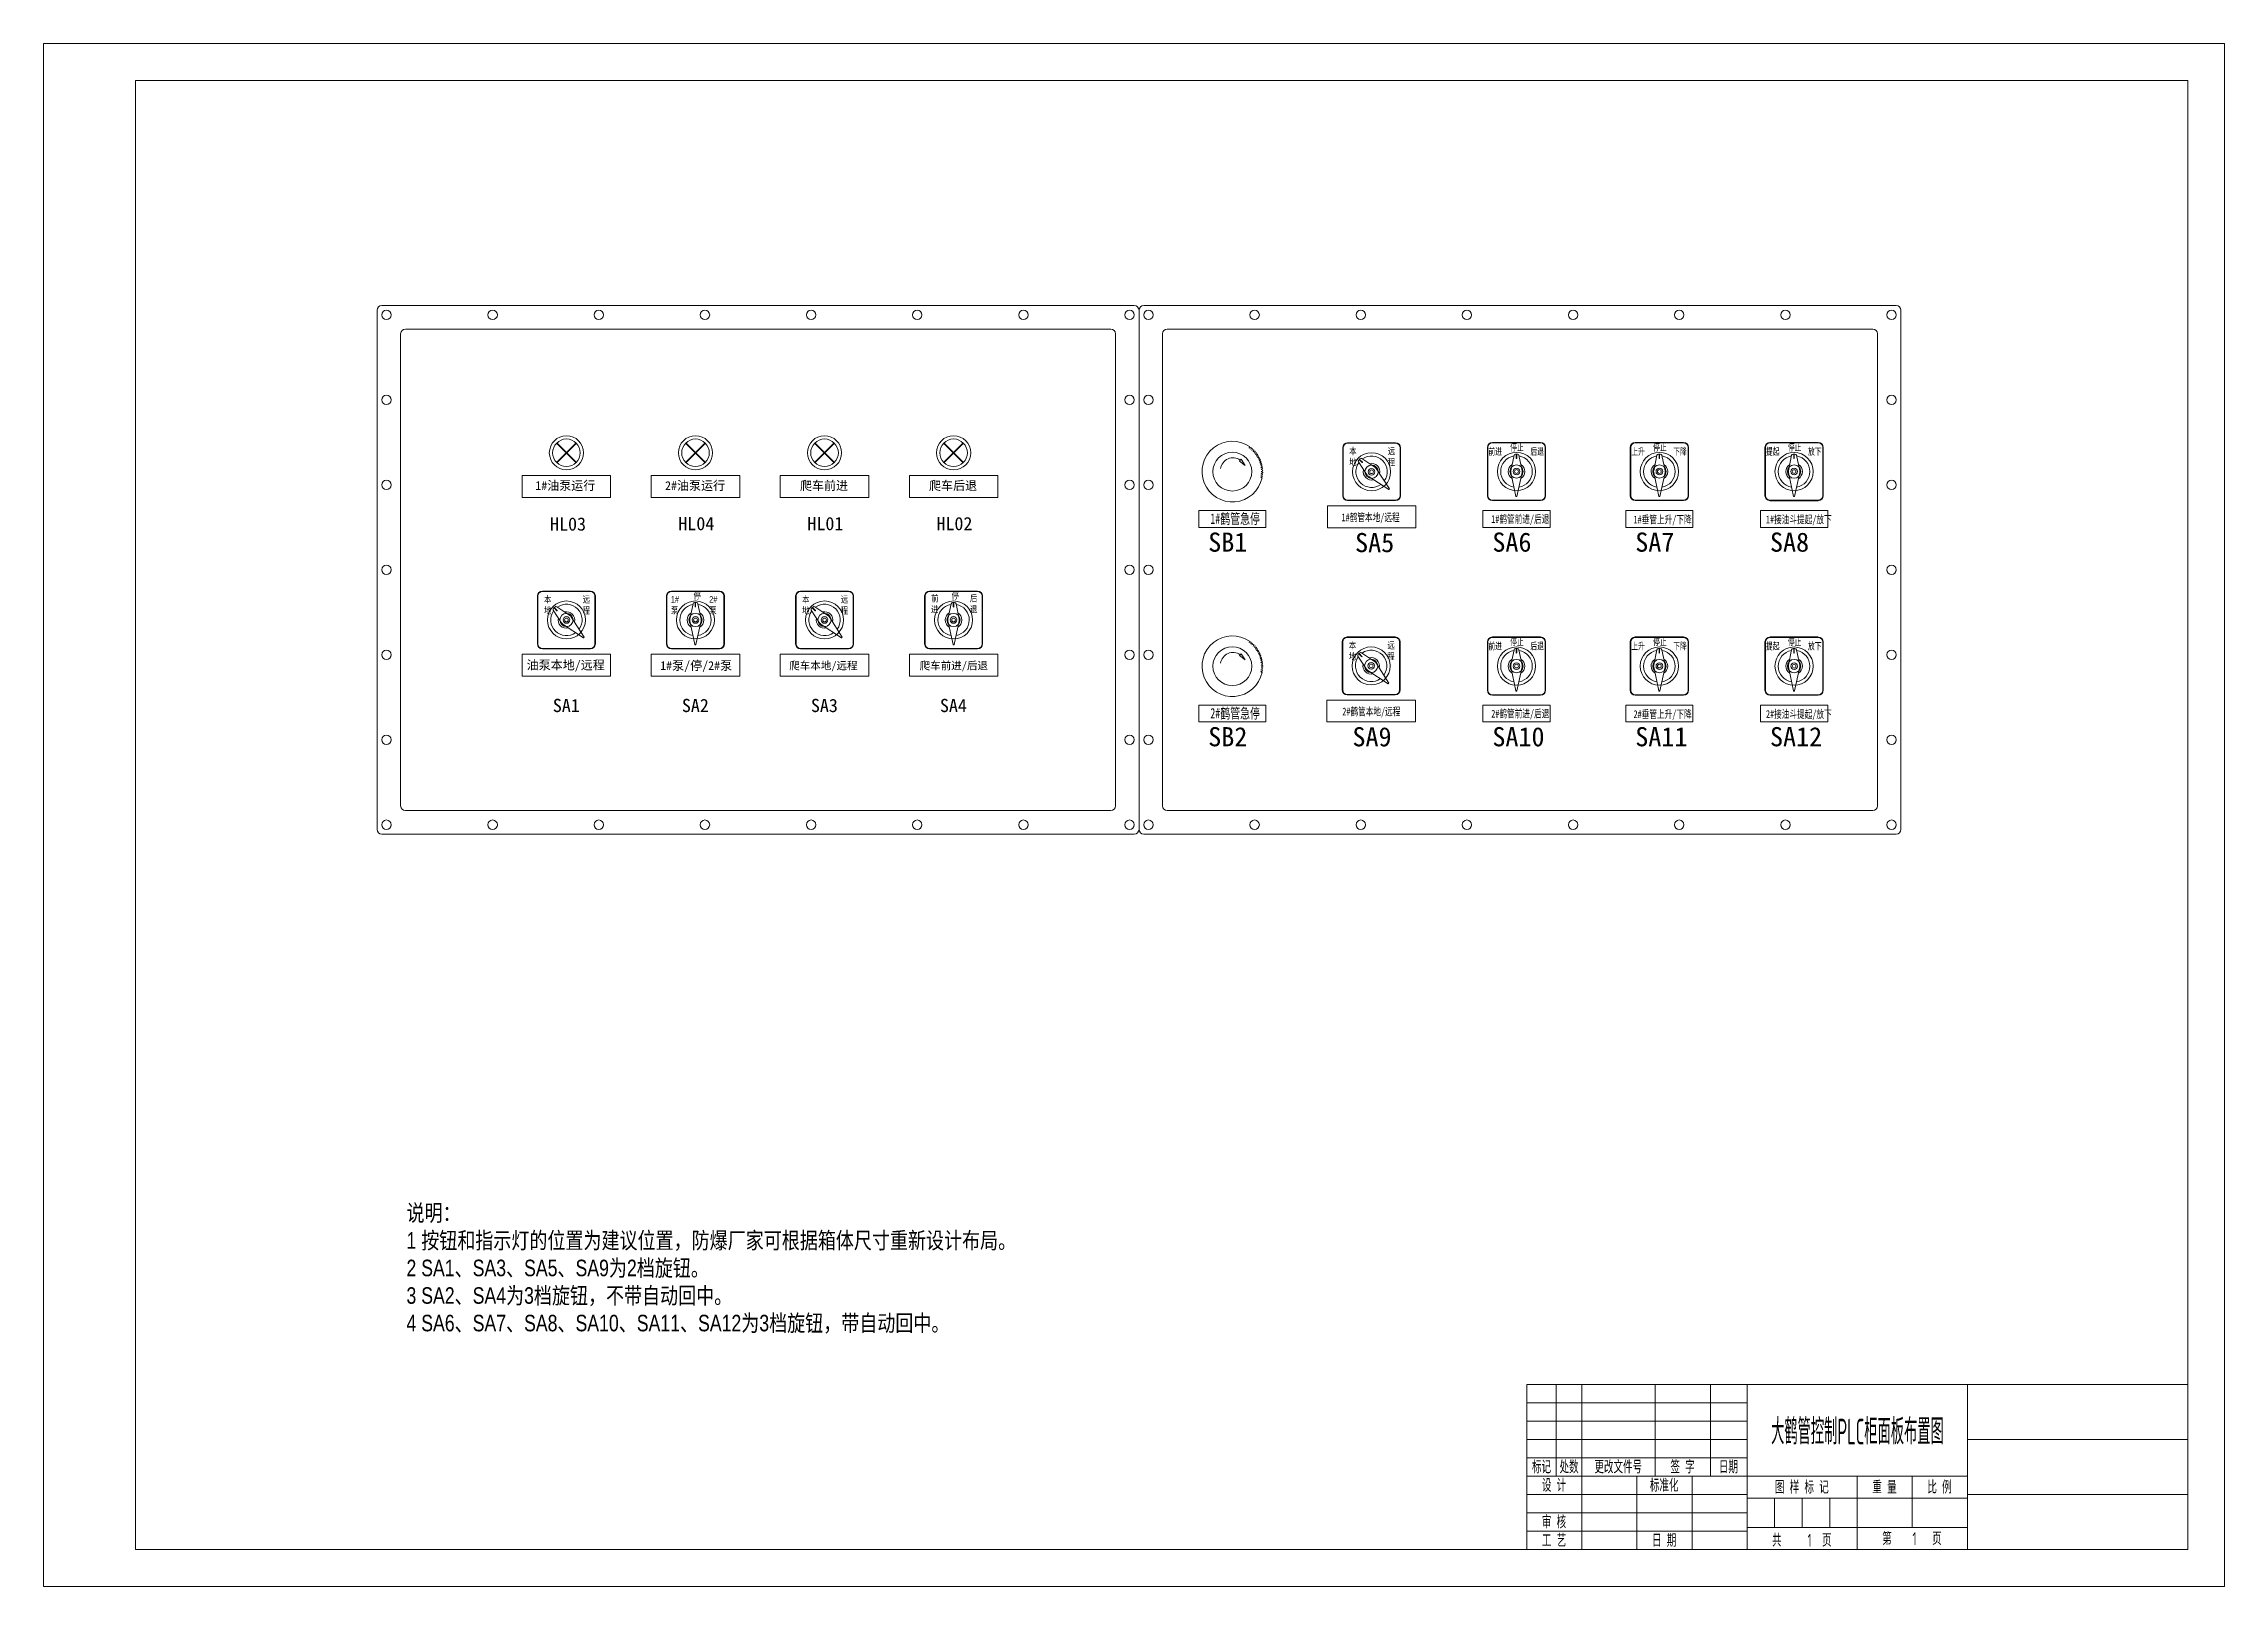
# Model space of a CAD drawing. Header units: millimetres. Extents: x 47793 to 72822, y 60284 to 123188.
# Drawn here: x 52652 to 56612, y 60284 to 63084 of the extents above; entities that cross this region are included whole.
import ezdxf
from ezdxf.enums import TextEntityAlignment as Align

# ---------------------------------------------------------------- set-up
doc = ezdxf.new("R2010")
doc.units = ezdxf.units.MM
doc.header["$LTSCALE"] = 10
doc.layers.get('0').update_dxf_attribs({"lineweight": 18})
for name, color, linetype, lineweight in [('1轮廓实线层', 7, 'Continuous', 18), ('2细线层', 4, 'Continuous', 18), ('6文字层', 3, 'Continuous', 18), ('图框层', 7, 'Continuous', 18), ('尺寸线层', 3, 'Continuous', 18), ('标注', 3, 'Continuous', 13)]:
    doc.layers.add(name, color=color, linetype=linetype, lineweight=lineweight)
doc.styles.add('FS', font='')
doc.styles.add('PC_TEXTSTYLE', font='SIMYOU.TTF', dxfattribs={"width": 0.8})
doc.styles.get("Standard").update_dxf_attribs({"font": 'isocp.shx', "width": 0.707, "bigfont": 'hztxt.shx'})
doc.styles.add('宋体', font='')
doc.styles.add('长仿宋', font='', dxfattribs={"width": 0.7, "height": 5})
doc.styles.get('FS').set_extended_font_data('SimSun')
doc.styles.get('宋体').set_extended_font_data('SimSun')
doc.styles.get('长仿宋').set_extended_font_data('SimSun')

msp = doc.modelspace()

# ---------------------------------------------------------------- texts
at = {"color": 3, "style": 'FS'}
for s, height, p in [('HL03', 23.989, (53571.81, 62200.59)), ('HL04', 23.989, (53804.79, 62201.34)), ('HL01', 23.989, (54039.11, 62201.34)), ('HL02', 23.989, (54273.43, 62201.34)), ('SB1', 34.792, (54766.99, 62162.31)), ('SA5', 34.792, (55033.7, 62161.47)), ('SA6', 34.792, (55282.95, 62162.31)), ('SA7', 34.792, (55542.45, 62162.31)), ('SA8', 34.792, (55787.05, 62162.31)), ('SA1', 23.989, (53576.82, 61871.25)), ('SA2', 23.989, (53811.14, 61871.25)), ('SA3', 23.989, (54045.46, 61871.25)), ('SA4', 23.989, (54279.78, 61871.25)), ('SB2', 34.792, (54766.99, 61809.13)), ('SA9', 34.792, (55028.86, 61809.05)), ('SA10', 34.792, (55282.95, 61809.13)), ('SA11', 34.792, (55542.45, 61809.13)), ('SA12', 34.792, (55787.05, 61809.13))]:
    msp.add_text(s, height=height, dxfattribs=at).set_placement(p)
at = {"layer": '1轮廓实线层', "style": '长仿宋', "width": 0.7}
for s, height, p in [('前进', 12.59, (55275.63, 62337.93)), ('停止', 12.59, (55315.2, 62345.57)), ('后退', 12.59, (55351.92, 62337.93)), ('上升', 12.59, (55535.13, 62337.93)), ('停止', 12.59, (55574.7, 62345.57)), ('下降', 12.59, (55611.42, 62337.93)), ('提起', 12.59, (55779.72, 62337.9)), ('停止', 12.59, (55819.29, 62345.54)), ('放下', 12.59, (55856.02, 62337.9)), ('1#鹤管急停', 18.885, (54770.79, 62212.8)), ('1#鹤管本地/远程', 14.164, (55008.99, 62217.56)), ('1#鹤管前进/后退', 14.164, (55280.81, 62214.49)), ('1#垂管上升/下降', 14.164, (55539.21, 62213.62)), ('1#接油斗提起/放下', 14.164, (55779.71, 62213.71)), ('前进', 12.59, (55275.63, 61984.76)), ('停止', 12.59, (55315.2, 61992.4)), ('后退', 12.59, (55351.92, 61984.76)), ('上升', 12.59, (55535.13, 61984.76)), ('停止', 12.59, (55574.7, 61992.4)), ('下降', 12.59, (55611.42, 61984.76)), ('提起', 12.59, (55779.72, 61984.73)), ('停止', 12.59, (55819.29, 61992.37)), ('放下', 12.59, (55856.02, 61984.73)), ('2#鹤管急停', 18.885, (54770.79, 61859.62)), ('2#鹤管本地/远程', 14.164, (55010.39, 61865.13)), ('2#鹤管前进/后退', 14.164, (55280.81, 61861.32)), ('2#垂管上升/下降', 14.164, (55539.21, 61860.45)), ('2#接油斗提起/放下', 14.164, (55779.71, 61860.54))]:
    msp.add_text(s, height=height, dxfattribs=at).set_placement(p)
at = {"layer": '1轮廓实线层', "style": '宋体'}
for s, height, p in [('1#油泵运行', 16, (53544.87, 62274.23)), ('2#油泵运行', 16, (53780.55, 62274.23)), ('爬车前进', 16, (54025.58, 62274.23)), ('爬车后退', 16, (54259.9, 62274.23)), ('油泵本地/远程', 16, (53529.3, 61948.53)), ('1#泵/停/2#泵', 16, (53771.64, 61947.59)), ('爬车本地/远程', 14, (54006.1, 61948.53)), ('爬车前进/后退', 14, (54242.88, 61948.53))]:
    msp.add_text(s, height=height, dxfattribs=at).set_placement(p)
at = {"layer": '6文字层', "width": 0.707}
for s, p in [('标记', (55372.16, 60501.12)), ('处数', (55422.16, 60501.12))]:
    msp.add_text(s, height=23.333, dxfattribs=at).set_placement(p, align=Align.MIDDLE_CENTER)
at = {"layer": '6文字层', "char_height": 23.333, "attachment_point": 5}
for s, insert, width in [(' 更改文件号 ', (55506.85, 60501.12), 139.6325), (' 签 字 ', (55623.52, 60501.12), 81.305), (' 日期 ', (55706.85, 60501.12), 65.3975), (' 设 计 ', (55390.19, 60467.82), 81.305), (' 标准化 ', (55590.19, 60467.82), 90.9673), (' 图 样 标 记 ', (55840.19, 60464.45), 163.4348), (' 重 量 ', (55990.19, 60464.45), 81.305), (' 比 例 ', (56090.19, 60464.45), 81.305), (' 审 核 ', (55390.19, 60401.12), 81.305), (' 工 艺 ', (55390.19, 60367.78), 81.305), (' 日 期 ', (55590.19, 60367.78), 81.305), ('共     1  页', (55844.8, 60368.13), 169.297), ('第    1   页', (56044.8, 60371.12), 169.0908)]:
    msp.add_mtext(s, dxfattribs=dict(at, insert=insert, width=width))
at = {"layer": '6文字层', "width": 0.515562}
msp.add_attdef('大鹤管控制PLC柜面板布置图', (55789.07, 60542.02), '', height=46.67, dxfattribs=at)
at = {"layer": '尺寸线层', "insert": (53311.07, 60977.37), "char_height": 30, "width": 1428.9872, "attachment_point": 1, "style": 'PC_TEXTSTYLE'}
msp.add_mtext('说明：\\P1 按钮和指示灯的位置为建议位置，防爆厂家可根据箱体尺寸重新设计布局。\\P2 SA1、SA3、SA5、SA9为2档旋钮。\\P3 SA2、SA4为3档旋钮，不带自动回中。\\P4 SA6、SA7、SA8、SA10、SA11、SA12为3档旋钮，带自动回中。', dxfattribs=at)

# ---------------------------------------------------------------- blocks, each defined once
blk = doc.blocks.new('本地远程')
for p, q in [((-35, 29), (-35, -29)), ((-34.5, -29), (-34.5, 29)), ((29, 35), (-29, 35)), ((-29, 34.5), (29, 34.5)), ((34.5, 29), (34.5, -29)), ((35, -29), (35, 29)), ((-5.5, -4.1), (-16, 11.8)), ((-14.1, 15.6), (-15.6, 14.1)), ((-15, 14.7), (-11.5, 11.1)), ((-14.7, 15), (-11.1, 11.5)), ((-11.8, 16), (4.1, 5.5)), ((21.5, -20.7), (5.5, 4.1)), ((-4.1, -5.5), (20.7, -21.5)), ((20.9, -21.5), (21.5, -20.9)), ((29, -34.5), (-29, -34.5)), ((-29, -35), (29, -35))]:
    blk.add_line(p, q)
for radius in [23, 8, 4, 2.25]:
    blk.add_circle((0, 0), radius)
for centre, radius, start, end in [((-29, 29), 6, 90, 180), ((-29, 29), 5.5, 90, 180), ((29, 29), 6, 0, 90), ((29, 29), 5.5, 0, 90), ((0, 0), 19, 144.8684, 305.9981), ((-14.2, 12.7), 2, 135, 206.5651), ((-12.7, 14.2), 2, 63.4349, 135), ((-11.3, 11.3), 0.25, 225, 45), ((0, 0), 19, 324.0019, 125.1316), ((0, 0), 10, 166.6435, 283.8145), ((0, 0), 10, 346.1855, 103.3565), ((1.3, 1.3), 5, 32.9777, 56.6397), ((-1.3, -1.3), 5, 213.3603, 237.0223), ((20.8, -21.3), 0.2, 237.1169, 315), ((21.3, -20.8), 0.2, 315, 32.8831), ((-29, -29), 6, 180, 270), ((-29, -29), 5.5, 180, 270), ((29, -29), 5.5, 270, 0), ((29, -29), 6, 270, 0)]:
    blk.add_arc(centre, radius, start, end)
at = {"char_height": 8, "attachment_point": 1, "style": 'PC_TEXTSTYLE'}
for s, insert, width in [('本地', (-27.1, 28.9), 14.149), ('远程', (19.6, 28.9), 15.64)]:
    blk.add_mtext(s, dxfattribs=dict(at, insert=insert, width=width))
blk = doc.blocks.new('*U12')
for p, q in [((-35, 29), (-35, -29)), ((-34.5, -29), (-34.5, 29)), ((29, 35), (-29, 35)), ((-29, 34.5), (29, 34.5)), ((34.5, 29), (34.5, -29)), ((35, -29), (35, 29)), ((-6.8, 1), (-3, 19.6)), ((1.1, 21), (-1.1, 21)), ((-0.3, 21), (-0.3, 15.9)), ((0.2, 21), (0.2, 15.9)), ((3, 19.6), (6.8, 1)), ((-6.8, -1), (-0.6, -29.8)), ((0.6, -29.8), (6.8, -1)), ((29, -34.5), (-29, -34.5)), ((-29, -35), (29, -35)), ((-0.4, -30), (0.4, -30))]:
    blk.add_line(p, q)
for radius in [23, 8, 4, 2.25]:
    blk.add_circle((0, 0), radius)
for centre, radius, start, end in [((-29, 29), 6, 90, 180), ((-29, 29), 5.5, 90, 180), ((29, 29), 6, 0, 90), ((29, 29), 5.5, 0, 90), ((0, 0), 19, 99.8684, 260.9981), ((0, 0), 10, 121.6435, 238.8145), ((-1.9, 0), 5, 168.3603, 192.0223), ((-1.1, 19), 2, 90, 161.5651), ((0, 15.9), 0.25, 180, 0), ((1.1, 19), 2, 18.4349, 90), ((0, 0), 19, 279.0019, 80.1316), ((0, 0), 10, 301.1855, 58.3565), ((1.9, 0), 5, 347.9777, 11.6397), ((-29, -29), 6, 180, 270), ((-29, -29), 5.5, 180, 270), ((-0.4, -29.8), 0.2, 192.1169, 270), ((0.4, -29.8), 0.2, 270, 347.8831), ((29, -29), 5.5, 270, 0), ((29, -29), 6, 270, 0)]:
    blk.add_arc(centre, radius, start, end)
at = {"char_height": 8, "attachment_point": 1, "style": 'PC_TEXTSTYLE'}
for s, insert, width in [('1#泵', (-29.8, 28.9), 14.149), ('停', (-2.4, 33.6), 11), ('2#泵', (16.6, 28.9), 15.64)]:
    blk.add_mtext(s, dxfattribs=dict(at, insert=insert, width=width))
blk = doc.blocks.new('*U13')
for p, q in [((-35, 29), (-35, -29)), ((-34.5, -29), (-34.5, 29)), ((29, 35), (-29, 35)), ((-29, 34.5), (29, 34.5)), ((34.5, 29), (34.5, -29)), ((35, -29), (35, 29)), ((-6.8, 1), (-3, 19.6)), ((1.1, 21), (-1.1, 21)), ((-0.3, 21), (-0.3, 15.9)), ((0.2, 21), (0.2, 15.9)), ((3, 19.6), (6.8, 1)), ((-6.8, -1), (-0.6, -29.8)), ((0.6, -29.8), (6.8, -1)), ((29, -34.5), (-29, -34.5)), ((-29, -35), (29, -35)), ((-0.4, -30), (0.4, -30))]:
    blk.add_line(p, q)
for radius in [23, 8, 4, 2.25]:
    blk.add_circle((0, 0), radius)
for centre, radius, start, end in [((-29, 29), 6, 90, 180), ((-29, 29), 5.5, 90, 180), ((29, 29), 6, 0, 90), ((29, 29), 5.5, 0, 90), ((0, 0), 19, 99.8684, 260.9981), ((0, 0), 10, 121.6435, 238.8145), ((-1.9, 0), 5, 168.3603, 192.0223), ((-1.1, 19), 2, 90, 161.5651), ((0, 15.9), 0.25, 180, 0), ((1.1, 19), 2, 18.4349, 90), ((0, 0), 19, 279.0019, 80.1316), ((0, 0), 10, 301.1855, 58.3565), ((1.9, 0), 5, 347.9777, 11.6397), ((-29, -29), 6, 180, 270), ((-29, -29), 5.5, 180, 270), ((-0.4, -29.8), 0.2, 192.1169, 270), ((0.4, -29.8), 0.2, 270, 347.8831), ((29, -29), 5.5, 270, 0), ((29, -29), 6, 270, 0)]:
    blk.add_arc(centre, radius, start, end)
at = {"char_height": 8, "width": 11, "attachment_point": 1, "style": 'PC_TEXTSTYLE'}
for s, insert in [('前进', (-27.3, 30.2)), ('停', (-2.4, 33.6)), ('后退', (19.8, 30.2))]:
    blk.add_mtext(s, dxfattribs=dict(at, insert=insert))
blk = doc.blocks.new('急停')
for p, q in [((9.5, 13.8), (9.3, 12.9)), ((9.3, 12.9), (10.2, 13.3)), ((10.4, 13.1), (10.2, 12.2)), ((10.2, 12.2), (11, 12.6)), ((4.2, 5.9), (3.7, 5.4)), ((3.7, 5.4), (7, 2.9)), ((4.6, 6.5), (4.2, 5.9)), ((7, 2.9), (4.6, 6.5)), ((11.2, 12.4), (10.9, 11.6)), ((10.9, 11.6), (11.8, 11.9)), ((12, 11.7), (11.7, 10.8)), ((11.7, 10.8), (12.6, 11.1)), ((12.8, 10.9), (12.4, 10)), ((12.4, 10), (13.3, 10.2)), ((13.5, 10), (13, 9.2)), ((13, 9.2), (14, 9.3)), ((14.1, 9.1), (13.6, 8.3)), ((13.6, 8.3), (14.6, 8.4)), ((14.7, 8.2), (14.2, 7.5)), ((14.2, 7.5), (15.1, 7.5)), ((15.2, 7.2), (14.6, 6.5)), ((14.6, 6.5), (15.6, 6.5)), ((15.7, 6.2), (15.1, 5.6)), ((15.1, 5.6), (16, 5.5)), ((16.1, 5.2), (15.4, 4.6)), ((15.4, 4.6), (16.3, 4.4)), ((16.4, 4.1), (15.7, 3.6)), ((15.7, 3.6), (16.6, 3.4)), ((16.7, 3.1), (16, 2.6)), ((16, 2.6), (16.8, 2.3)), ((16.9, 2), (16.1, 1.5)), ((16.1, 1.5), (17, 1.2)), ((17, 0.9), (16.2, 0.5)), ((16.2, 0.5), (17.1, 0.1)), ((16.9, -3.5), (16, -3.7)), ((16, -3.7), (16.7, -4.3)), ((17, -2.4), (16.1, -2.7)), ((16.1, -2.7), (16.9, -3.2)), ((17.1, -1.3), (16.2, -1.6)), ((16.2, -1.6), (17, -2.1)), ((17.1, -0.2), (16.3, -0.6)), ((16.3, -0.6), (17.1, -1))]:
    blk.add_line(p, q)
blk.add_circle((-0.4, -0.7), 11.2)
for centre, radius, start, end in [((-0.4, -0.7), 17.5, 55.5124, 348.0594), ((-0.4, -0.7), 17.5, 51.9124, 52.8594), ((-0.4, -0.7), 17.5, 48.3124, 49.2594), ((0, 0), 7.26, 55.0086, 172.0809), ((-0.4, -0.7), 17.5, 44.7124, 45.6594), ((-0.4, -0.7), 17.5, 41.1124, 42.0594), ((-0.4, -0.7), 17.5, 37.5124, 38.4594), ((-0.4, -0.7), 17.5, 33.9124, 34.8594), ((-0.4, -0.7), 17.5, 30.3124, 31.2594), ((-0.4, -0.7), 17.5, 26.7124, 27.6594), ((-0.4, -0.7), 17.5, 23.1124, 24.0594), ((-0.4, -0.7), 17.5, 19.5124, 20.4594), ((-0.4, -0.7), 17.5, 15.9124, 16.8594), ((-0.4, -0.7), 17.5, 12.3124, 13.2594), ((-0.4, -0.7), 17.5, 8.7124, 9.6594), ((-0.4, -0.7), 17.5, 5.1124, 6.0594), ((-0.4, -0.7), 17.5, 1.5124, 2.4594), ((-0.4, -0.7), 17.5, 350.7124, 351.6594), ((-0.4, -0.7), 17.5, 354.3124, 355.2594), ((-0.4, -0.7), 17.5, 357.9124, 358.8594)]:
    blk.add_arc(centre, radius, start, end)

# ---------------------------------------------------------------- linework, layer by layer
for p, q in [((53266.22, 62609.23), (54054.41, 62609.23)), ((53844.51, 62609.23), (54632.71, 62609.23)), ((54649.85, 62609.23), (55438.05, 62609.23)), ((55228.14, 62609.23), (56016.34, 62609.23)), ((53257.65, 61658.25), (53257.65, 62600.66)), ((54641.28, 62600.66), (54641.28, 61658.25)), ((54641.28, 61658.25), (54641.28, 62600.66)), ((56024.91, 62600.66), (56024.91, 61658.25)), ((53300.49, 61701.08), (53300.49, 62557.82)), ((53309.05, 62566.39), (54011.58, 62566.39)), ((53887.35, 62566.39), (54589.88, 62566.39)), ((54598.44, 62557.82), (54598.44, 61701.08)), ((54684.12, 61701.08), (54684.12, 62557.82)), ((54692.68, 62566.39), (55395.21, 62566.39)), ((55270.98, 62566.39), (55973.51, 62566.39)), ((55982.07, 62557.82), (55982.07, 61701.08)), ((55273.81, 62351.65), (55273.81, 62264.02)), ((55274.56, 62264.02), (55274.56, 62351.65)), ((55370.5, 62360.71), (55282.87, 62360.71)), ((55282.87, 62359.96), (55370.5, 62359.96)), ((55316.43, 62309.39), (55322.22, 62337.5)), ((55328.29, 62339.56), (55325.09, 62339.56)), ((55326.31, 62339.56), (55326.31, 62331.93)), ((55327.06, 62339.56), (55327.06, 62331.93)), ((55331.15, 62337.5), (55336.94, 62309.39)), ((55378.81, 62351.65), (55378.81, 62264.02)), ((55379.56, 62264.02), (55379.56, 62351.65)), ((55533.31, 62351.65), (55533.31, 62264.02)), ((55534.06, 62264.02), (55534.06, 62351.65)), ((55630, 62360.71), (55542.37, 62360.71)), ((55542.37, 62359.96), (55630, 62359.96)), ((55575.93, 62309.39), (55581.72, 62337.5)), ((55587.79, 62339.56), (55584.59, 62339.56)), ((55585.81, 62339.56), (55585.81, 62331.93)), ((55586.56, 62339.56), (55586.56, 62331.93)), ((55590.65, 62337.5), (55596.44, 62309.39)), ((55638.31, 62351.65), (55638.31, 62264.02)), ((55639.06, 62264.02), (55639.06, 62351.65)), ((55777.9, 62351.62), (55777.9, 62264)), ((55778.66, 62264), (55778.66, 62351.62)), ((55874.59, 62360.69), (55786.97, 62360.69)), ((55786.97, 62359.93), (55874.59, 62359.93)), ((55820.52, 62309.36), (55826.31, 62337.47)), ((55832.38, 62339.54), (55829.18, 62339.54)), ((55830.4, 62339.54), (55830.4, 62331.9)), ((55831.16, 62339.54), (55831.16, 62331.9)), ((55835.25, 62337.47), (55841.04, 62309.36)), ((55882.9, 62351.62), (55882.9, 62264)), ((55883.66, 62264), (55883.66, 62351.62)), ((55316.44, 62306.29), (55325.78, 62262.79)), ((55327.59, 62262.79), (55336.93, 62306.29)), ((55575.94, 62306.29), (55585.28, 62262.79)), ((55587.09, 62262.79), (55596.43, 62306.29)), ((55820.53, 62306.26), (55829.87, 62262.76)), ((55831.69, 62262.76), (55841.03, 62306.26)), ((55370.5, 62255.71), (55282.87, 62255.71)), ((55282.87, 62254.96), (55370.5, 62254.96)), ((55326.08, 62262.55), (55327.3, 62262.55)), ((55630, 62255.71), (55542.37, 62255.71)), ((55542.37, 62254.96), (55630, 62254.96)), ((55585.57, 62262.55), (55586.8, 62262.55)), ((55874.59, 62255.69), (55786.97, 62255.69)), ((55786.97, 62254.93), (55874.59, 62254.93)), ((55830.17, 62262.52), (55831.39, 62262.52)), ((55273.81, 61998.48), (55273.81, 61910.85)), ((55274.56, 61910.85), (55274.56, 61998.48)), ((55370.5, 62007.54), (55282.87, 62007.54)), ((55282.87, 62006.79), (55370.5, 62006.79)), ((55316.43, 61956.22), (55322.22, 61984.33)), ((55328.29, 61986.39), (55325.09, 61986.39)), ((55326.31, 61986.39), (55326.31, 61978.76)), ((55327.06, 61986.39), (55327.06, 61978.76)), ((55331.15, 61984.33), (55336.94, 61956.22)), ((55378.81, 61998.48), (55378.81, 61910.85)), ((55379.56, 61910.85), (55379.56, 61998.48)), ((55533.31, 61998.48), (55533.31, 61910.85)), ((55534.06, 61910.85), (55534.06, 61998.48)), ((55630, 62007.54), (55542.37, 62007.54)), ((55542.37, 62006.79), (55630, 62006.79)), ((55575.93, 61956.22), (55581.72, 61984.33)), ((55587.79, 61986.39), (55584.59, 61986.39)), ((55585.81, 61986.39), (55585.81, 61978.76)), ((55586.56, 61986.39), (55586.56, 61978.76)), ((55590.65, 61984.33), (55596.44, 61956.22)), ((55638.31, 61998.48), (55638.31, 61910.85)), ((55639.06, 61910.85), (55639.06, 61998.48)), ((55777.9, 61998.45), (55777.9, 61910.83)), ((55778.66, 61910.83), (55778.66, 61998.45)), ((55874.59, 62007.52), (55786.97, 62007.52)), ((55786.97, 62006.76), (55874.59, 62006.76)), ((55820.52, 61956.19), (55826.31, 61984.3)), ((55832.38, 61986.37), (55829.18, 61986.37)), ((55830.4, 61986.37), (55830.4, 61978.73)), ((55831.16, 61986.37), (55831.16, 61978.73)), ((55835.25, 61984.3), (55841.04, 61956.19)), ((55882.9, 61998.45), (55882.9, 61910.83)), ((55883.66, 61910.83), (55883.66, 61998.45)), ((55316.44, 61953.12), (55325.78, 61909.62)), ((55327.59, 61909.62), (55336.93, 61953.12)), ((55575.94, 61953.12), (55585.28, 61909.62)), ((55587.09, 61909.62), (55596.43, 61953.12)), ((55820.53, 61953.09), (55829.87, 61909.59)), ((55831.69, 61909.59), (55841.03, 61953.09)), ((55370.5, 61902.54), (55282.87, 61902.54)), ((55282.87, 61901.79), (55370.5, 61901.79)), ((55326.08, 61909.38), (55327.3, 61909.38)), ((55630, 61902.54), (55542.37, 61902.54)), ((55542.37, 61901.79), (55630, 61901.79)), ((55585.57, 61909.38), (55586.8, 61909.38)), ((55874.59, 61902.52), (55786.97, 61902.52)), ((55786.97, 61901.76), (55874.59, 61901.76)), ((55830.17, 61909.35), (55831.39, 61909.35)), ((54011.58, 61692.52), (53309.05, 61692.52)), ((54589.88, 61692.52), (53887.35, 61692.52)), ((55395.21, 61692.52), (54692.68, 61692.52)), ((55973.51, 61692.52), (55270.98, 61692.52)), ((54632.71, 61649.68), (53266.22, 61649.68)), ((56016.34, 61649.68), (54649.85, 61649.68))]:
    msp.add_line(p, q)
at = {"lineweight": 40}
for p, q in [((53583.82, 62359.57), (53619.28, 62324.11)), ((53583.82, 62324.11), (53619.28, 62359.57)), ((53818.14, 62359.57), (53853.6, 62324.11)), ((53818.14, 62324.11), (53853.6, 62359.57)), ((54052.46, 62359.57), (54087.92, 62324.11)), ((54052.46, 62324.11), (54087.92, 62359.57)), ((54286.78, 62359.57), (54322.24, 62324.11)), ((54286.78, 62324.11), (54322.24, 62359.57))]:
    msp.add_line(p, q, dxfattribs=at)
for centre, radius in [((55326.69, 62307.84), 34.75), ((55586.19, 62307.84), 34.75), ((55830.78, 62307.81), 34.75), ((55326.69, 62307.84), 12.09), ((55326.69, 62307.84), 6.04), ((55326.69, 62307.84), 3.4), ((55586.19, 62307.84), 12.09), ((55586.19, 62307.84), 6.04), ((55586.19, 62307.84), 3.4), ((55830.78, 62307.81), 12.09), ((55830.78, 62307.81), 6.04), ((55830.78, 62307.81), 3.4), ((55326.69, 61954.67), 34.75), ((55586.19, 61954.67), 34.75), ((55830.78, 61954.64), 34.75), ((55326.69, 61954.67), 12.09), ((55326.69, 61954.67), 6.04), ((55326.69, 61954.67), 3.4), ((55586.19, 61954.67), 12.09), ((55586.19, 61954.67), 6.04), ((55586.19, 61954.67), 3.4), ((55830.78, 61954.64), 12.09), ((55830.78, 61954.64), 6.04), ((55830.78, 61954.64), 3.4)]:
    msp.add_circle(centre, radius)
for centre, radius, start, end in [((53266.22, 62600.66), 8.57, 90, 180), ((54632.71, 62600.66), 8.57, 0, 90), ((54649.85, 62600.66), 8.57, 90, 180), ((56016.34, 62600.66), 8.57, 0, 90), ((53309.05, 62557.82), 8.57, 90, 180), ((54589.88, 62557.82), 8.57, 0, 90), ((54692.68, 62557.82), 8.57, 90, 180), ((55973.51, 62557.82), 8.57, 0, 90), ((55282.87, 62351.65), 9.06, 90, 180), ((55282.87, 62351.65), 8.31, 90, 180), ((55326.69, 62307.84), 28.71, 99.86844, 260.99807), ((55325.09, 62336.54), 3.02, 90, 161.56505), ((55326.69, 62331.93), 0.378, 180, 0), ((55328.29, 62336.54), 3.02, 18.43495, 90), ((55326.69, 62307.84), 28.71, 279.00193, 80.13156), ((55370.5, 62351.65), 9.06, 0, 90), ((55370.5, 62351.65), 8.31, 0, 90), ((55542.37, 62351.65), 9.06, 90, 180), ((55542.37, 62351.65), 8.31, 90, 180), ((55586.19, 62307.84), 28.71, 99.86844, 260.99807), ((55584.59, 62336.54), 3.02, 90, 161.56505), ((55586.19, 62331.93), 0.378, 180, 0), ((55587.79, 62336.54), 3.02, 18.43495, 90), ((55586.19, 62307.84), 28.71, 279.00193, 80.13156), ((55630, 62351.65), 9.06, 0, 90), ((55630, 62351.65), 8.31, 0, 90), ((55786.97, 62351.62), 9.06, 90, 180), ((55786.97, 62351.62), 8.31, 90, 180), ((55830.78, 62307.81), 28.71, 99.86844, 260.99807), ((55829.18, 62336.52), 3.02, 90, 161.56505), ((55830.78, 62331.9), 0.378, 180, 0), ((55832.38, 62336.52), 3.02, 18.43495, 90), ((55830.78, 62307.81), 28.71, 279.00193, 80.13156), ((55874.59, 62351.62), 9.06, 0, 90), ((55874.59, 62351.62), 8.31, 0, 90), ((55326.69, 62307.84), 15.11, 121.64347, 238.81453), ((55323.83, 62307.86), 7.55, 168.36027, 192.02235), ((55326.69, 62307.84), 15.11, 301.18547, 58.35653), ((55329.54, 62307.86), 7.55, 347.97765, 11.63973), ((55586.19, 62307.84), 15.11, 121.64347, 238.81453), ((55583.33, 62307.86), 7.55, 168.36027, 192.02235), ((55586.19, 62307.84), 15.11, 301.18547, 58.35653), ((55589.04, 62307.86), 7.55, 347.97765, 11.63973), ((55830.78, 62307.81), 15.11, 121.64347, 238.81453), ((55827.92, 62307.84), 7.55, 168.36027, 192.02235), ((55830.78, 62307.81), 15.11, 301.18547, 58.35653), ((55833.64, 62307.84), 7.55, 347.97765, 11.63973), ((55282.87, 62264.02), 9.06, 180, 270), ((55282.87, 62264.02), 8.31, 180, 270), ((55326.08, 62262.85), 0.302, 192.11694, 270), ((55327.3, 62262.85), 0.302, 270, 347.88306), ((55370.5, 62264.02), 8.31, 270, 0), ((55370.5, 62264.02), 9.06, 270, 0), ((55542.37, 62264.02), 9.06, 180, 270), ((55542.37, 62264.02), 8.31, 180, 270), ((55585.57, 62262.85), 0.302, 192.11694, 270), ((55586.8, 62262.85), 0.302, 270, 347.88306), ((55630, 62264.02), 8.31, 270, 0), ((55630, 62264.02), 9.06, 270, 0), ((55786.97, 62264), 9.06, 180, 270), ((55786.97, 62264), 8.31, 180, 270), ((55830.17, 62262.83), 0.302, 192.11694, 270), ((55831.39, 62262.83), 0.302, 270, 347.88306), ((55874.59, 62264), 8.31, 270, 0), ((55874.59, 62264), 9.06, 270, 0), ((55282.87, 61998.48), 9.06, 90, 180), ((55282.87, 61998.48), 8.31, 90, 180), ((55326.69, 61954.67), 28.71, 99.86844, 260.99807), ((55325.09, 61983.37), 3.02, 90, 161.56505), ((55326.69, 61978.76), 0.378, 180, 0), ((55328.29, 61983.37), 3.02, 18.43495, 90), ((55326.69, 61954.67), 28.71, 279.00193, 80.13156), ((55370.5, 61998.48), 9.06, 0, 90), ((55370.5, 61998.48), 8.31, 0, 90), ((55542.37, 61998.48), 9.06, 90, 180), ((55542.37, 61998.48), 8.31, 90, 180), ((55586.19, 61954.67), 28.71, 99.86844, 260.99807), ((55584.59, 61983.37), 3.02, 90, 161.56505), ((55586.19, 61978.76), 0.378, 180, 0), ((55587.79, 61983.37), 3.02, 18.43495, 90), ((55586.19, 61954.67), 28.71, 279.00193, 80.13156), ((55630, 61998.48), 9.06, 0, 90), ((55630, 61998.48), 8.31, 0, 90), ((55786.97, 61998.45), 9.06, 90, 180), ((55786.97, 61998.45), 8.31, 90, 180), ((55830.78, 61954.64), 28.71, 99.86844, 260.99807), ((55829.18, 61983.35), 3.02, 90, 161.56505), ((55830.78, 61978.73), 0.378, 180, 0), ((55832.38, 61983.35), 3.02, 18.43495, 90), ((55830.78, 61954.64), 28.71, 279.00193, 80.13156), ((55874.59, 61998.45), 9.06, 0, 90), ((55874.59, 61998.45), 8.31, 0, 90), ((55326.69, 61954.67), 15.11, 121.64347, 238.81453), ((55323.83, 61954.69), 7.55, 168.36027, 192.02235), ((55326.69, 61954.67), 15.11, 301.18547, 58.35653), ((55329.54, 61954.69), 7.55, 347.97765, 11.63973), ((55586.19, 61954.67), 15.11, 121.64347, 238.81453), ((55583.33, 61954.69), 7.55, 168.36027, 192.02235), ((55586.19, 61954.67), 15.11, 301.18547, 58.35653), ((55589.04, 61954.69), 7.55, 347.97765, 11.63973), ((55830.78, 61954.64), 15.11, 121.64347, 238.81453), ((55827.92, 61954.67), 7.55, 168.36027, 192.02235), ((55830.78, 61954.64), 15.11, 301.18547, 58.35653), ((55833.64, 61954.67), 7.55, 347.97765, 11.63973), ((55282.87, 61910.85), 9.06, 180, 270), ((55282.87, 61910.85), 8.31, 180, 270), ((55326.08, 61909.68), 0.302, 192.11694, 270), ((55327.3, 61909.68), 0.302, 270, 347.88306), ((55370.5, 61910.85), 8.31, 270, 0), ((55370.5, 61910.85), 9.06, 270, 0), ((55542.37, 61910.85), 9.06, 180, 270), ((55542.37, 61910.85), 8.31, 180, 270), ((55585.57, 61909.68), 0.302, 192.11694, 270), ((55586.8, 61909.68), 0.302, 270, 347.88306), ((55630, 61910.85), 8.31, 270, 0), ((55630, 61910.85), 9.06, 270, 0), ((55786.97, 61910.83), 9.06, 180, 270), ((55786.97, 61910.83), 8.31, 180, 270), ((55830.17, 61909.65), 0.302, 192.11694, 270), ((55831.39, 61909.65), 0.302, 270, 347.88306), ((55874.59, 61910.83), 8.31, 270, 0), ((55874.59, 61910.83), 9.06, 270, 0), ((53309.05, 61701.08), 8.57, 180, 270), ((54589.88, 61701.08), 8.57, 270, 0), ((54692.68, 61701.08), 8.57, 180, 270), ((55973.51, 61701.08), 8.57, 270, 0), ((53266.22, 61658.25), 8.57, 180, 270), ((54632.71, 61658.25), 8.57, 270, 0), ((54649.85, 61658.25), 8.57, 180, 270), ((56016.34, 61658.25), 8.57, 270, 0)]:
    msp.add_arc(centre, radius, start, end)
at = {"layer": '1轮廓实线层'}
for p, q in [((56545.49, 60651.12), (55345.49, 60651.12)), ((55345.49, 60351.12), (55345.49, 60651.12)), ((55345.49, 60351.12), (56545.49, 60351.12))]:
    msp.add_line(p, q, dxfattribs=at)
for points in [[(53521.28, 62300.66), (53681.82, 62300.66), (53681.82, 62260.92), (53521.28, 62260.92)], [(53755.6, 62300.66), (53916.14, 62300.66), (53916.14, 62260.92), (53755.6, 62260.92)], [(53989.92, 62300.66), (54150.46, 62300.66), (54150.46, 62260.92), (53989.92, 62260.92)], [(54224.24, 62300.66), (54384.78, 62300.66), (54384.78, 62260.92), (54224.24, 62260.92)], [(54749.71, 62236.88), (54871.73, 62236.88), (54871.73, 62206.55), (54749.71, 62206.55)], [(54983.3, 62245.46), (55143.84, 62245.46), (55143.84, 62205.72), (54983.3, 62205.72)], [(55265.68, 62236.88), (55387.7, 62236.88), (55387.7, 62206.55), (55265.68, 62206.55)], [(55525.17, 62236.88), (55647.2, 62236.88), (55647.2, 62206.55), (55525.17, 62206.55)], [(55769.77, 62236.88), (55891.79, 62236.88), (55891.79, 62206.55), (55769.77, 62206.55)], [(53521.28, 61976.43), (53681.82, 61976.43), (53681.82, 61936.7), (53521.28, 61936.7)], [(53755.6, 61976.43), (53916.14, 61976.43), (53916.14, 61936.7), (53755.6, 61936.7)], [(53989.92, 61976.43), (54150.46, 61976.43), (54150.46, 61936.7), (53989.92, 61936.7)], [(54224.24, 61976.43), (54384.78, 61976.43), (54384.78, 61936.7), (54224.24, 61936.7)], [(54749.71, 61883.71), (54871.73, 61883.71), (54871.73, 61853.38), (54749.71, 61853.38)], [(54982.55, 61893.04), (55143.09, 61893.04), (55143.09, 61853.3), (54982.55, 61853.3)], [(55265.68, 61883.71), (55387.7, 61883.71), (55387.7, 61853.38), (55265.68, 61853.38)], [(55525.17, 61883.71), (55647.2, 61883.71), (55647.2, 61853.38), (55525.17, 61853.38)], [(55769.77, 61883.71), (55891.79, 61883.71), (55891.79, 61853.38), (55769.77, 61853.38)]]:
    msp.add_lwpolyline(points, close=True, dxfattribs=at)
for centre, radius in [((53601.55, 62341.84), 31.08), ((53835.87, 62341.84), 31.08), ((54070.19, 62341.84), 31.08), ((54304.51, 62341.84), 31.08), ((53601.55, 62341.84), 25.08), ((53835.87, 62341.84), 25.08), ((54070.19, 62341.84), 25.08), ((54304.51, 62341.84), 25.08)]:
    msp.add_circle(centre, radius, dxfattribs=at)
at = {"layer": '2细线层'}
for p, q in [((52652.16, 60284.45), (52652.16, 63084.45)), ((56612.16, 63084.45), (52652.16, 63084.45)), ((56612.16, 63084.45), (56612.16, 60284.45)), ((55398.82, 60484.45), (55398.82, 60651.12)), ((55445.49, 60484.45), (55445.49, 60651.12)), ((55578.82, 60484.45), (55578.82, 60651.12)), ((55678.82, 60484.45), (55678.82, 60651.12)), ((55745.49, 60351.12), (55745.49, 60651.12)), ((56145.49, 60351.12), (56145.49, 60651.12)), ((55345.49, 60617.78), (55745.49, 60617.78)), ((55345.49, 60584.45), (55745.49, 60584.45)), ((55345.49, 60551.12), (55745.49, 60551.12)), ((56145.49, 60551.12), (56545.49, 60551.12)), ((55345.49, 60517.78), (55745.49, 60517.78)), ((55345.49, 60484.45), (56145.49, 60484.45)), ((55445.49, 60351.12), (55445.49, 60484.45)), ((55545.49, 60351.12), (55545.49, 60484.45)), ((55645.49, 60351.12), (55645.49, 60484.45)), ((55945.49, 60351.12), (55945.49, 60484.45)), ((56045.49, 60391.12), (56045.49, 60484.45)), ((55345.49, 60451.12), (55745.49, 60451.12)), ((55745.49, 60444.45), (56145.49, 60444.45)), ((55795.49, 60391.12), (55795.49, 60444.45)), ((55845.49, 60391.12), (55845.49, 60444.45)), ((55895.49, 60391.12), (55895.49, 60444.45)), ((56145.49, 60451.12), (56545.49, 60451.12)), ((55345.49, 60417.78), (55745.49, 60417.78)), ((55745.49, 60391.12), (56145.49, 60391.12)), ((55345.49, 60384.45), (55745.49, 60384.45)), ((56612.16, 60284.45), (52652.16, 60284.45))]:
    msp.add_line(p, q, dxfattribs=at)
at = {"layer": '图框层'}
for p, q in [((52818.82, 60351.12), (52818.82, 63017.78)), ((56545.49, 63017.78), (52818.82, 63017.78)), ((56545.49, 63017.78), (56545.49, 60351.12)), ((56545.49, 60351.12), (56545.49, 60651.12)), ((52818.82, 60351.12), (56545.49, 60351.12))]:
    msp.add_line(p, q, dxfattribs=at)
at = {"layer": '标注'}
for centre in [(53274.78, 62592.09), (53467.55, 62592.09), (53660.31, 62592.09), (53853.08, 62592.09), (53853.08, 62592.09), (54045.85, 62592.09), (54238.61, 62592.09), (54431.38, 62592.09), (54624.14, 62592.09), (54658.41, 62592.09), (54851.18, 62592.09), (55043.95, 62592.09), (55236.71, 62592.09), (55236.71, 62592.09), (55429.48, 62592.09), (55622.24, 62592.09), (55815.01, 62592.09), (56007.78, 62592.09), (53274.78, 62437.88), (54624.14, 62437.88), (54658.41, 62437.88), (56007.78, 62437.88), (53274.78, 62283.67), (54624.14, 62283.67), (54658.41, 62283.67), (56007.78, 62283.67), (53274.78, 62129.45), (54624.14, 62129.45), (54658.41, 62129.45), (56007.78, 62129.45), (53274.78, 61975.24), (54624.14, 61975.24), (54658.41, 61975.24), (56007.78, 61975.24), (53274.78, 61821.03), (54624.14, 61821.03), (54658.41, 61821.03), (56007.78, 61821.03), (53274.78, 61666.81), (53467.55, 61666.81), (53660.31, 61666.81), (53853.08, 61666.81), (53853.08, 61666.81), (54045.85, 61666.81), (54238.61, 61666.81), (54431.38, 61666.81), (54624.14, 61666.81), (54658.41, 61666.81), (54851.18, 61666.81), (55043.95, 61666.81), (55236.71, 61666.81), (55236.71, 61666.81), (55429.48, 61666.81), (55622.24, 61666.81), (55815.01, 61666.81), (56007.78, 61666.81)]:
    msp.add_circle(centre, 8.57, dxfattribs=at)

# ---------------------------------------------------------------- block references
at = {"lineweight": 25, "xscale": 3.147482014387061, "yscale": 3.147482014387061, "zscale": 3.147482014387061}
for p in [(54812, 62309.89), (54812, 61956.72)]:
    msp.add_blockref('急停', p, dxfattribs=at)
at = {"layer": '1轮廓实线层', "xscale": 1.5, "yscale": 1.5, "zscale": 1.5}
for name, p in [('本地远程', (55063.57, 62307.46)), ('本地远程', (53601.55, 62038.44)), ('*U12', (53835.87, 62038.44)), ('本地远程', (54070.19, 62038.44)), ('*U13', (54304.51, 62038.44)), ('本地远程', (55062.82, 61955.04))]:
    msp.add_blockref(name, p, dxfattribs=at)

msp.set_redraw_order([(e.dxf.handle, doc.entitydb.next_handle()) for e in msp.query("TEXT MTEXT ATTDEF DIMENSION ARC_DIMENSION")])  # texts and dimensions are drawn at this point

doc.saveas('drawing.dxf')
